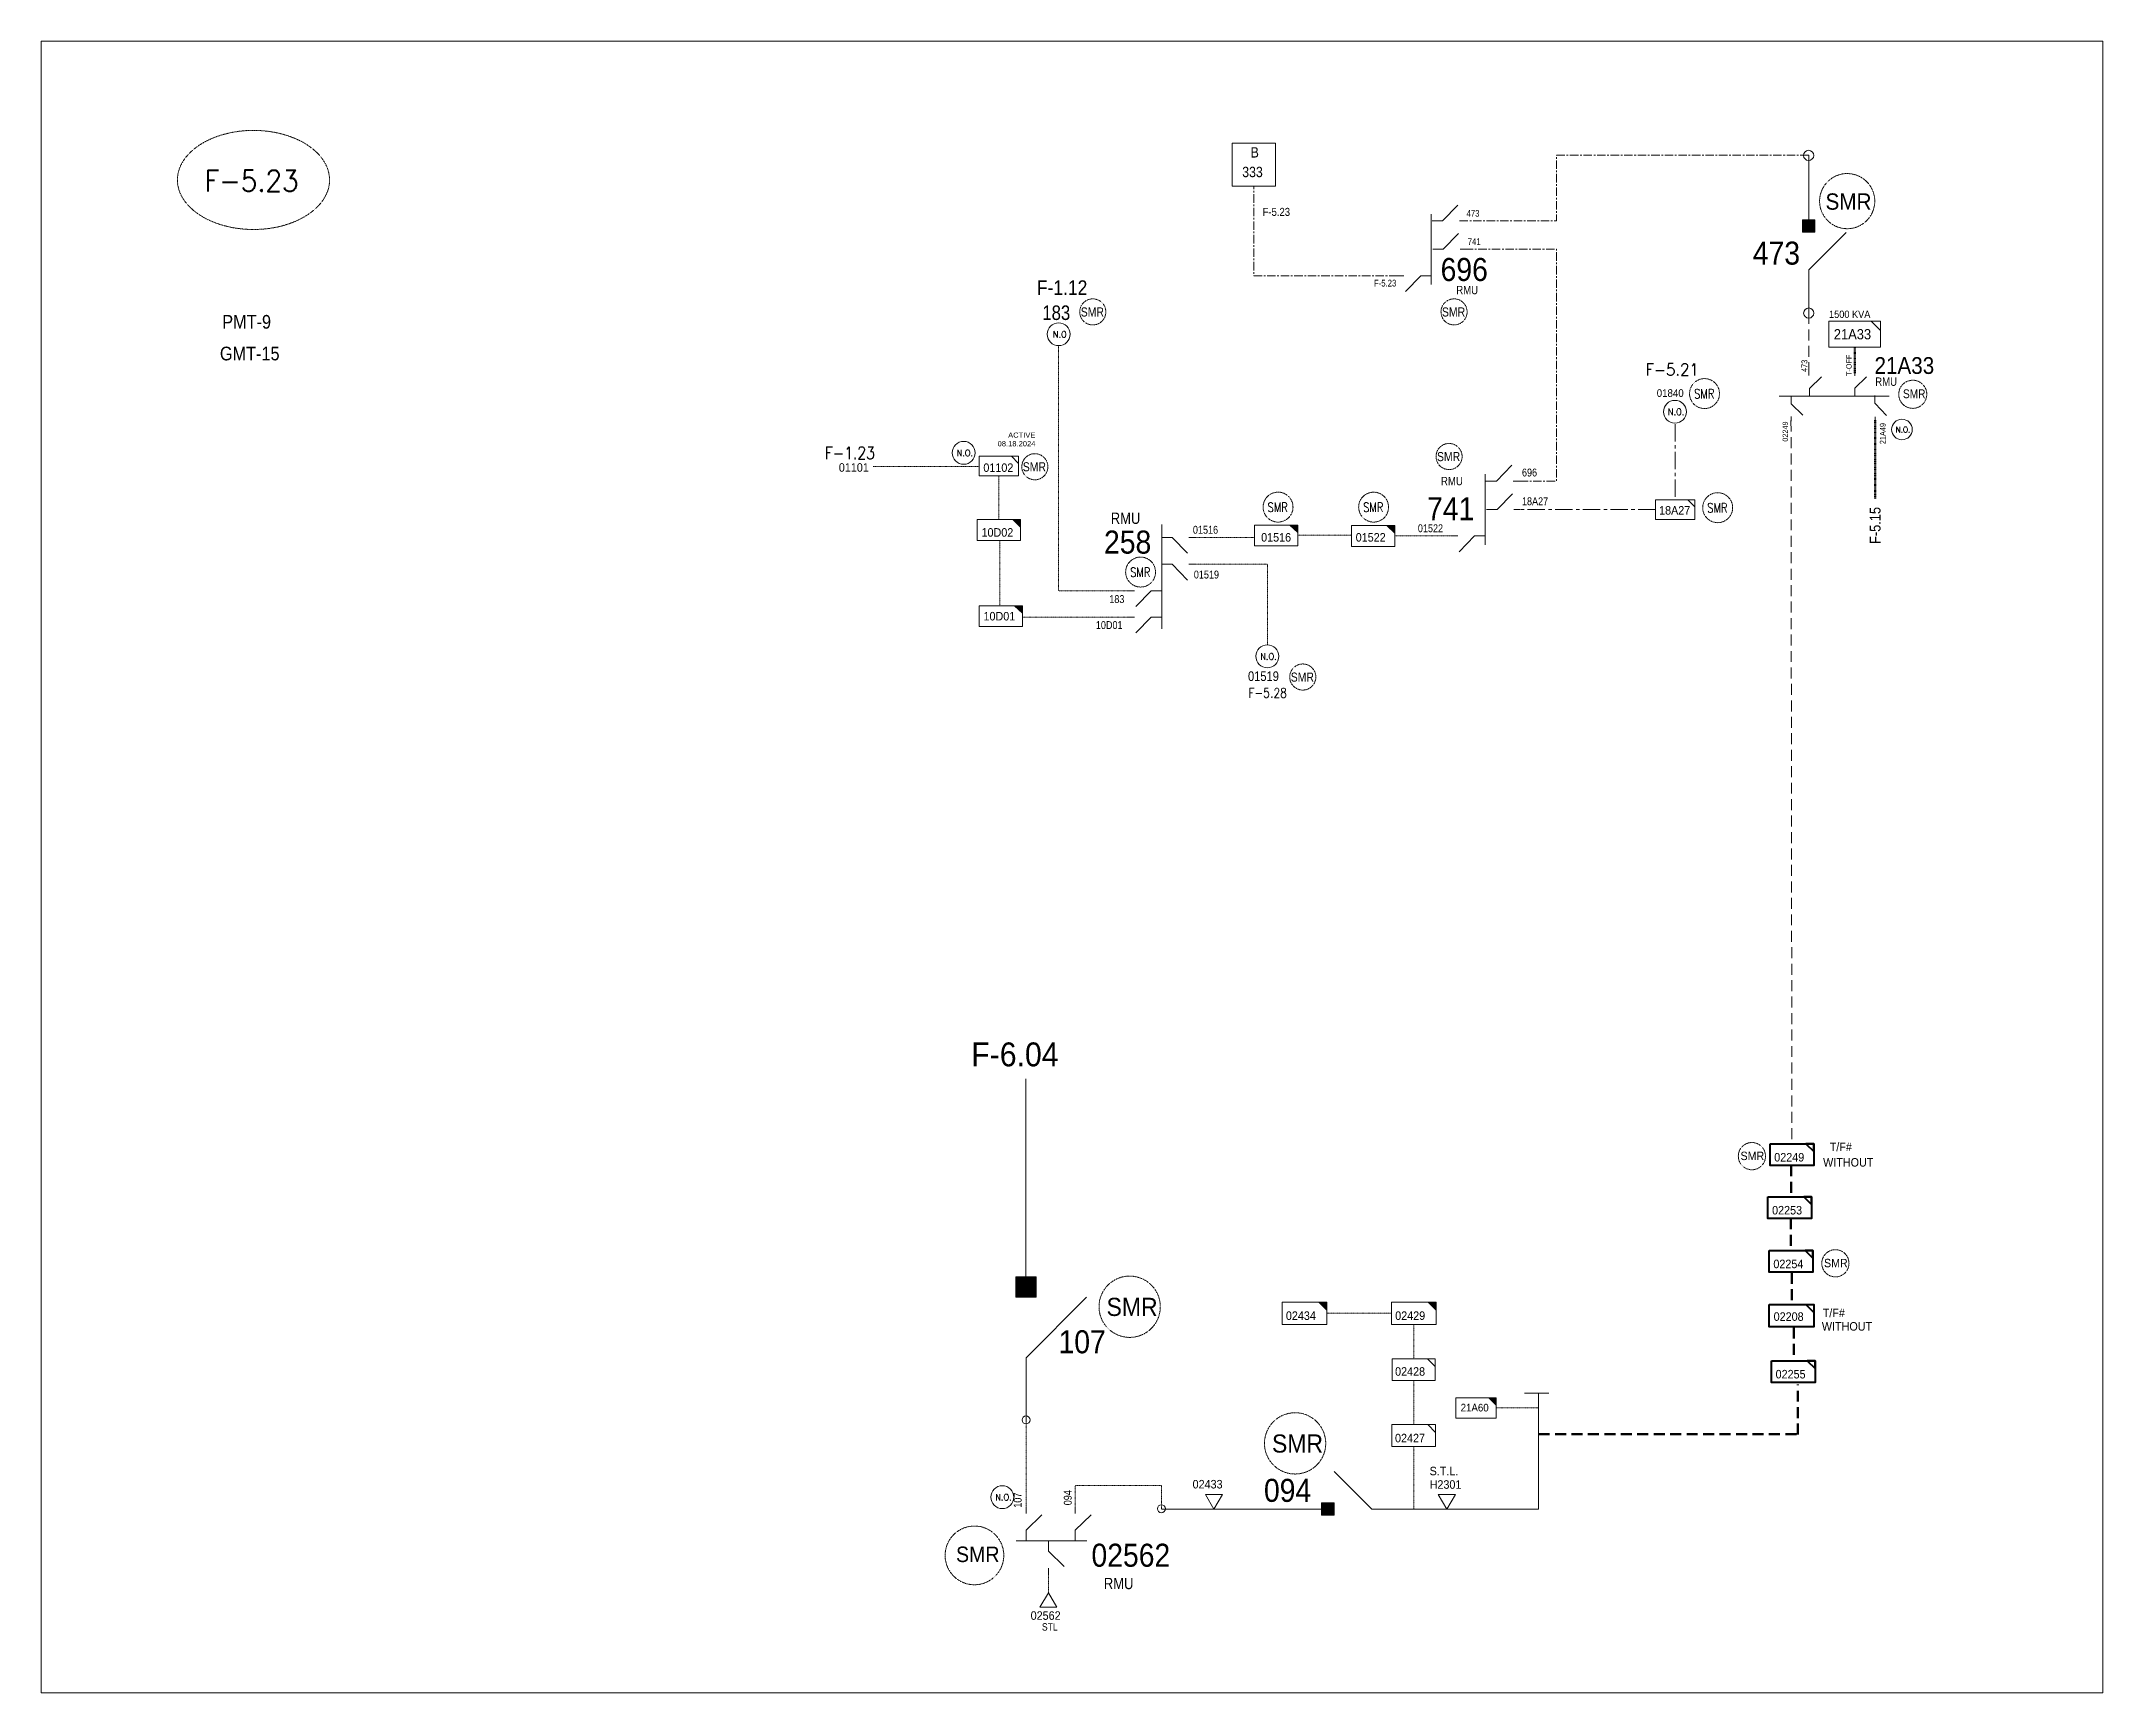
# Model space of a CAD drawing. Header units: metres. Extents: x 65984 to 144644, y -19036 to 23726.
# Drawn here: x 103067 to 103962, y -1090 to -373 of the extents above; entities that cross this region are included whole.
import ezdxf
from ezdxf.enums import TextEntityAlignment as Align

# ---------------------------------------------------------------- set-up
doc = ezdxf.new("R2010")
doc.units = ezdxf.units.M
doc.header["$MEASUREMENT"] = 0
for name, pattern in [('( Center )', [2, 1.25, -0.25, 0.25, -0.25]), ('DGN Style 3', [0.013877, 0, -0.013877]), ('HIDDEN2', [2381.25, 1587.5, -793.75])]:
    doc.linetypes.add(name, pattern=pattern)
doc.layers.get('0').update_dxf_attribs({"color": 95, "lineweight": 40})
for name, color, linetype, lineweight in [('ABS', 7, 'Continuous', 40), ('ABS NUMBER', 112, 'Continuous', 30), ('d_eos', 111, 'Continuous', 40), ('d_eos no', 121, 'Continuous', 40), ('d_oh branch', 94, 'Continuous', 40), ('d_switch', 95, 'Continuous', 40), ('d_tf', 1, 'Continuous', 40), ('d_tf no', 6, 'Continuous', 40), ('d_ug cable', 95, 'Continuous', 40), ('d_ug main line', 95, 'Continuous', 40), ('FDR  1  05', 172, 'Continuous', 40), ('FDR  1  16', 234, 'Continuous', 40), ('FDR  5  23', 98, 'Continuous', 53), ('fedr no', 95, 'Continuous', 40), ('GRID STATION 01', 7, 'Continuous', 40), ('Level 37', 7, 'Continuous', 0), ('O H MAIN FEEDER', 4, 'Continuous', 100), ('SW N O', 114, 'Continuous', 30)]:
    doc.layers.add(name, color=color, linetype=linetype, lineweight=lineweight)
doc.styles.add('NASKHF', font='naskhf.shx', dxfattribs={"height": 8})
doc.styles.get("Standard").update_dxf_attribs({"font": 'txt.shx'})
doc.styles.add('Style-Arial', font='arial.ttf')
doc.styles.add('Style-ENGINEERING', font='ENGINEERING.shx')
doc.styles.add('Style-msdefault', font='msdefault.shx')
doc.styles.add('Style-simplex', font='simplex.shx')
doc.styles.add('Style-STANDARD', font='STANDARD.shx')

msp = doc.modelspace()

# ---------------------------------------------------------------- texts
at = {"color": 4, "insert": (103498.82, -548.64), "char_height": 2.2422, "attachment_point": 9}
msp.add_mtext('\\FENGINEERING;\\H1x;\\W1.09375;ACTIVE\\P08.18.2024', dxfattribs=at)
at = {"layer": 'ABS NUMBER', "color": 2, "lineweight": 13, "style": 'Style-Arial', "width": 0.88}
msp.add_text('473', height=10, dxfattribs=at).set_placement((103830.75, -469.75), align=Align.RIGHT)
msp.add_text('107', height=10, dxfattribs=at).set_placement((103508.86, -932.3), align=Align.TOP_LEFT)
msp.add_text('094', height=10, dxfattribs=at).set_placement((103598.04, -1006.79))
at = {"layer": 'd_eos no', "color": 2, "linetype": 'Continuous', "lineweight": 13, "style": 'Style-Arial', "width": 0.88}
msp.add_text('696', height=10, dxfattribs=at).set_placement((103695.23, -466.85), align=Align.TOP_RIGHT)
at = {"layer": 'd_eos no', "color": 2, "linetype": 'Continuous', "lineweight": 13, "ltscale": 0.81, "style": 'Style-Arial', "width": 0.88}
msp.add_text('21A33', height=7.29, dxfattribs=at).set_placement((103863.08, -509.9), align=Align.TOP_LEFT)
at = {"layer": 'd_eos no', "color": 2, "linetype": 'Continuous', "lineweight": 13, "style": 'Style-Arial', "width": 0.88}
for s, p in [('741', (103668.85, -570.72)), ('258', (103528.6, -585.19))]:
    msp.add_text(s, height=10, dxfattribs=at).set_placement(p, align=Align.TOP_LEFT)
at = {"layer": 'd_eos no', "color": 7, "linetype": 'Continuous', "lineweight": 13, "style": 'Style-Arial', "width": 0.88}
msp.add_text('02562', height=10, dxfattribs=at).set_placement((103523.16, -1024.94), align=Align.TOP_LEFT)
at = {"layer": 'd_switch', "color": 95, "linetype": 'Continuous', "lineweight": 13, "style": 'Style-msdefault', "width": 0.857143}
msp.add_text('473', height=2.92, rotation=0.00037, dxfattribs=at).set_placement((103686, -446.04), align=Align.TOP_LEFT)
msp.add_text('741', height=2.92, dxfattribs=at).set_placement((103686.5, -461.22))
msp.add_text('F-5.23', height=2.92, dxfattribs=at).set_placement((103655.48, -479.24), align=Align.RIGHT)
at = {"layer": 'd_switch', "color": 2, "linetype": 'Continuous', "lineweight": 13, "ltscale": 1.540734, "style": 'Style-ENGINEERING', "width": 0.857143}
msp.add_text('183', height=6.322, dxfattribs=at).set_placement((103501.83, -487.45), align=Align.TOP_LEFT)
at = {"layer": 'd_switch', "color": 1, "linetype": 'Continuous', "lineweight": 30, "ltscale": 0.882224, "style": 'Style-ENGINEERING', "width": 0.857143}
msp.add_text('SMR', height=3.828, rotation=0.00263, dxfattribs=at).set_placement((103875.44, -523.89), align=Align.TOP_LEFT)
at = {"layer": 'd_switch', "color": 95, "linetype": 'Continuous', "lineweight": 13, "style": 'Style-ENGINEERING', "width": 0.857143}
for s, p in [('696', (103710.04, -558.27)), ('18A27', (103710.04, -570.75)), ('01522', (103664.85, -582.47))]:
    msp.add_text(s, height=3.43, dxfattribs=at).set_placement(p, align=Align.TOP_LEFT)
at = {"layer": 'd_switch', "color": 7, "linetype": 'Continuous', "lineweight": 13, "style": 'Style-ENGINEERING', "width": 0.857143}
for s, p in [('01516', (103567.19, -583.12)), ('01519', (103567.59, -602.56)), ('183', (103530.89, -613.21)), ('10D01', (103525.06, -624.48))]:
    msp.add_text(s, height=3.43, dxfattribs=at).set_placement(p, align=Align.TOP_LEFT)
at = {"layer": 'd_switch', "color": 2, "linetype": 'Continuous', "lineweight": 13, "ltscale": 1.150445, "style": 'Style-ENGINEERING', "width": 0.857143}
msp.add_text('01519', height=4.204, dxfattribs=at).set_placement((103591.11, -646.29), align=Align.TOP_LEFT)
at = {"layer": 'd_switch', "color": 36, "linetype": 'Continuous', "lineweight": 13, "style": 'Style-ENGINEERING', "width": 0.857143}
msp.add_text('094', height=3.43, rotation=90.00031, dxfattribs=at).set_placement((103514.57, -1001.71), align=Align.RIGHT)
msp.add_text('107', height=3.43, rotation=89.99969, dxfattribs=at).set_placement((103492.84, -1009.33))
at = {"layer": 'd_tf no', "color": 1, "linetype": 'Continuous', "lineweight": 40, "style": 'Style-msdefault', "width": 0.945946}
for height, p in [(7.095, (103841.82, -438.82)), (3.655, (103804.93, -854.78)), (3.655, (103841.16, -901.3)), (7.883, (103529.7, -918.21)), (7.883, (103601.52, -977.52)), (6.722, (103464.35, -1026.2))]:
    msp.add_text('SMR', height=height, dxfattribs=at).set_placement(p, align=Align.TOP_LEFT)
at = {"layer": 'd_tf no', "color": 2, "linetype": 'Continuous', "lineweight": 13, "style": 'Style-msdefault', "width": 0.945946}
for s, height, p in [('1500 KVA', 3.152, (103843.34, -489.72)), ('01840', 3.33, (103768.54, -523.83)), ('01102', 3.7, (103476.22, -556.02)), ('18A27', 3.7, (103769.56, -574.56)), ('01516', 3.7, (103596.8, -586.27)), ('01522', 3.7, (103637.86, -586.27))]:
    msp.add_text(s, height=height, dxfattribs=at).set_placement(p, align=Align.TOP_LEFT)
at = {"layer": 'd_tf no', "color": 121, "linetype": 'Continuous', "lineweight": 13, "style": 'Style-msdefault', "width": 0.945946}
msp.add_text('21A33', height=4.432, dxfattribs=at).set_placement((103845.41, -497.74), align=Align.TOP_LEFT)
at = {"layer": 'd_tf no', "color": 7, "linetype": 'Continuous', "lineweight": 13, "style": 'Style-msdefault', "width": 0.945946}
msp.add_text('01101', height=3.7, dxfattribs=at).set_placement((103413.48, -555.94), align=Align.TOP_LEFT)
at = {"layer": 'd_tf no', "color": 95, "linetype": 'Continuous', "lineweight": 13, "style": 'Style-msdefault', "width": 0.945946}
for s, height, p in [('10D02', 3.7, (103475.42, -584.13)), ('10D01', 3.7, (103476.28, -620.5)), ('02434', 3.7, (103607.55, -924.11)), ('02429', 3.7, (103655.01, -924.11)), ('02428', 3.7, (103654.96, -948.34)), ('21A60', 3.33, (103683.41, -964.22)), ('02427', 3.7, (103654.93, -977.25)), ('S.T.L.', 3.7, (103669.95, -991.55)), ('02433', 3.7, (103567.05, -997.27)), ('H2301', 3.7, (103669.95, -997.4))]:
    msp.add_text(s, height=height, dxfattribs=at).set_placement(p, align=Align.TOP_LEFT)
at = {"layer": 'd_tf no', "color": 2, "linetype": 'Continuous', "lineweight": 40, "style": 'Style-msdefault', "width": 0.945946}
for s, p in [('02249', (103819.55, -855.35)), ('02254', (103819.18, -901.66))]:
    msp.add_text(s, height=3.7, dxfattribs=at).set_placement(p, align=Align.TOP_LEFT)
at = {"layer": 'd_tf no', "color": 95, "linetype": 'Continuous', "lineweight": 40, "style": 'Style-msdefault', "width": 0.945946}
for s, p in [('02253', (103818.62, -878.34)), ('02208', (103819.3, -924.51)), ('02255', (103820.14, -949.51))]:
    msp.add_text(s, height=3.7, dxfattribs=at).set_placement(p, align=Align.TOP_LEFT)
at = {"layer": 'd_tf no', "color": 95, "linetype": 'Continuous', "lineweight": 13, "style": 'Style-msdefault', "width": 0.945946}
msp.add_text('02562', height=3.7, dxfattribs=at).set_placement((103496.75, -1057.99))
at = {"layer": 'd_tf no', "color": 95, "linetype": 'Continuous', "lineweight": 13, "char_height": 3.7, "attachment_point": 1, "style": 'NASKHF'}
for s, insert in [('\\Fmsdefault;\\H1x;\\W0.945946;WITHOUT\\P ', (103840.76, -857.56)), ('\\Fmsdefault;\\H1x;\\W0.945946;T/F#', (103843.64, -850.83)), ('\\Fmsdefault;\\H1x;\\W0.945946;WITHOUT\\P ', (103840.22, -928.76)), ('\\Fmsdefault;\\H1x;\\W0.945946;T/F#', (103840.6, -922.91))]:
    msp.add_mtext(s, dxfattribs=dict(at, insert=insert))
at = {"layer": 'd_ug cable', "color": 2, "linetype": 'DGN Style 3', "lineweight": 13, "style": 'Style-msdefault', "width": 0.945946}
msp.add_text('F-6.04', height=10.372, dxfattribs=at).set_placement((103470.96, -807.37), align=Align.TOP_LEFT)
at = {"layer": 'fedr no', "color": 6, "linetype": 'Continuous', "lineweight": 13, "style": 'Style-simplex', "width": 0.909091}
msp.add_text('F-5.23', height=9.19, dxfattribs=at).set_placement((103158.51, -433.35), align=Align.MIDDLE_CENTER)
at = {"layer": 'fedr no', "color": 55, "linetype": 'Continuous', "lineweight": 13, "width": 0.909091}
for s, height, style, p in [('F-5.21', 5.203, 'Style-simplex', (103775.23, -515.26)), ('F-1.23', 5.363, 'Style-STANDARD', (103418.28, -551.45)), ('F-5.28', 4.136, 'Style-STANDARD', (103599.62, -655.65))]:
    msp.add_text(s, height=height, dxfattribs=dict(at, style=style)).set_placement(p, align=Align.MIDDLE_CENTER)
at = {"layer": 'GRID STATION 01', "color": 95, "linetype": 'Continuous', "lineweight": 13, "style": 'Style-msdefault', "width": 0.888889}
for s, height, p in [('B', 4.5, (103592.25, -418.76)), ('333', 4.5, (103588.6, -427.28)), ('F-5.23', 3.476, (103597.43, -445.11))]:
    msp.add_text(s, height=height, dxfattribs=at).set_placement(p, align=Align.TOP_LEFT)
at = {"layer": 'GRID STATION 01', "color": 55, "linetype": 'Continuous', "lineweight": 13, "style": 'Style-msdefault', "width": 0.9}
msp.add_text('F-1.12', height=6.307, dxfattribs=at).set_placement((103499.43, -482.88))
at = {"layer": 'GRID STATION 01', "linetype": 'Continuous', "lineweight": 13, "style": 'Style-msdefault', "width": 0.888889}
for s, p in [('PMT-9', (103145.81, -491.6)), ('GMT-15', (103144.8, -505.36))]:
    msp.add_text(s, height=5.94, dxfattribs=at).set_placement(p, align=Align.TOP_LEFT)
at = {"layer": 'GRID STATION 01', "color": 120, "linetype": 'Continuous', "lineweight": 13, "style": 'Style-msdefault', "width": 0.888889}
msp.add_text('F-5.15', height=4.665, rotation=90, dxfattribs=at).set_placement((103861.03, -590.97), align=Align.TOP_LEFT)
at = {"layer": 'Level 37', "color": 2, "linetype": 'Continuous', "lineweight": 13, "ltscale": 0.81, "style": 'Style-msdefault', "width": 0.854701}
for p in [(103686.25, -480.77), (103868.13, -520.54), (103679.63, -563.68)]:
    msp.add_text('RMU', height=3.64, dxfattribs=at).set_placement(p, align=Align.MIDDLE_CENTER)
at = {"layer": 'Level 37', "color": 1, "linetype": 'Continuous', "lineweight": 13, "ltscale": 0.9, "style": 'Style-msdefault', "width": 0.86}
for p in [(103528.57, -492.26), (103685.38, -492.26), (103683.23, -555.04), (103503.4, -559.47), (103619.73, -650.75)]:
    msp.add_text('SMR', height=3.942, rotation=359.99963, dxfattribs=at).set_placement(p, align=Align.RIGHT)
at = {"layer": 'Level 37', "color": 7, "linetype": 'Continuous', "lineweight": 13, "ltscale": 0.81, "style": 'Style-msdefault', "width": 0.857143}
for s, p in [('473', (103831.38, -516.35)), ('21A49', (103865.4, -547.68))]:
    msp.add_text(s, height=2.551, rotation=90, dxfattribs=at).set_placement(p, align=Align.TOP_LEFT)
at = {"layer": 'Level 37', "color": 7, "linetype": 'Continuous', "lineweight": 13, "ltscale": 0.729, "style": 'Style-msdefault', "width": 0.857143}
for s, p in [('T-OFF', (103850.82, -518.09)), ('02249', (103823.19, -546.57))]:
    msp.add_text(s, height=2.296, rotation=90, dxfattribs=at).set_placement(p, align=Align.TOP_LEFT)
at = {"layer": 'Level 37', "color": 2, "linetype": 'Continuous', "lineweight": 13, "ltscale": 0.9, "style": 'Style-STANDARD', "width": 0.854701}
for p in [(103789.15, -525.78), (103604, -575.07), (103645.49, -575.07), (103794.86, -575.32), (103544.33, -603.26)]:
    msp.add_text('SMR', height=4.044, dxfattribs=at).set_placement(p, align=Align.MIDDLE_CENTER)
at = {"layer": 'Level 37', "color": 2, "linetype": 'Continuous', "lineweight": 13, "style": 'Style-msdefault', "width": 0.86}
msp.add_text('RMU', height=4.9, rotation=0.00037, dxfattribs=at).set_placement((103544.37, -577.38), align=Align.TOP_RIGHT)
at = {"layer": 'Level 37', "color": 7, "linetype": 'Continuous', "lineweight": 13, "style": 'Style-msdefault', "width": 0.86}
msp.add_text('RMU', height=4.9, rotation=359.99963, dxfattribs=at).set_placement((103528.53, -1039.77), align=Align.TOP_LEFT)
at = {"layer": 'Level 37', "color": 7, "linetype": 'Continuous', "lineweight": 13, "ltscale": 0.6561, "style": 'Style-msdefault', "width": 0.86}
msp.add_text('STL', height=3.215, rotation=359.99963, dxfattribs=at).set_placement((103501.67, -1059.45), align=Align.TOP_LEFT)

# ---------------------------------------------------------------- blocks, each defined once
blk = doc.blocks.new('TF_8')
at = {"color": 0, "linetype": 'ByBlock', "lineweight": -2}
blk.add_line((6.3, 4.95), (9.9, 1.35), dxfattribs=at)
blk.add_3dface([(-10.1, 4.95), (9.9, 4.95), (9.9, -5.05), (-10.1, -5.05)], dxfattribs=at)
blk = doc.blocks.new('exist.us-1000kva')
at = {"color": 0, "linetype": 'ByBlock', "lineweight": -2, "flags": 128}
blk.add_lwpolyline([(40, 12.9), (32.8, 20), (40, 20)], close=True, dxfattribs=at)
at = {"color": 0, "linetype": 'ByBlock', "lineweight": -2, "extrusion": (0, 0, -1)}
blk.add_solid([(-40, 12.9), (-32.8, 20), (-40, 20)], dxfattribs=at)
at = {"color": 0, "linetype": 'ByBlock', "lineweight": -2, "xscale": 2, "yscale": 2}
blk.add_blockref('TF_8', (20.2, 10.1), dxfattribs=at)
blk = doc.blocks.new('*U1008')
at = {"layer": 'SW N O', "color": 3, "lineweight": 13, "ltscale": 0.426762}
blk.add_circle((0, 0), 16.8, dxfattribs=at)
at = {"layer": 'SW N O', "color": 3, "lineweight": 13, "style": 'Style-STANDARD'}
blk.add_text('N.O.', height=9.6, dxfattribs=at).set_placement((1.7, -0.2), align=Align.MIDDLE_CENTER)
blk = doc.blocks.new('*U1262')
at = {"layer": 'SW N O', "color": 3, "lineweight": 13, "ltscale": 0.426762}
blk.add_circle((0, 0), 16.8, dxfattribs=at)
at = {"layer": 'SW N O', "color": 3, "lineweight": 13, "style": 'Style-STANDARD'}
blk.add_text('N.O', height=9.6, dxfattribs=at).set_placement((1.7, -0.2), align=Align.MIDDLE_CENTER)
blk = doc.blocks.new('*U893')
at = {"layer": 'SW N O', "color": 3, "lineweight": 13}
blk.add_circle((0, 0), 16.8, dxfattribs=at)
at = {"layer": 'SW N O', "color": 3, "lineweight": 13, "style": 'Style-STANDARD'}
blk.add_text('N.O.', height=9.6, dxfattribs=at).set_placement((1.7, -0.2), align=Align.MIDDLE_CENTER)
blk = doc.blocks.new('*U1149')
at = {"layer": 'SW N O', "color": 3, "lineweight": 13, "ltscale": 0.426762}
blk.add_circle((0, 0), 16.8, dxfattribs=at)
at = {"layer": 'SW N O', "color": 3, "lineweight": 13, "style": 'Style-STANDARD'}
blk.add_text('N.O.', height=9.6, dxfattribs=at).set_placement((1.7, -0.2), align=Align.MIDDLE_CENTER)
blk = doc.blocks.new('ABS2_1_1')
at = {"color": 0, "linetype": 'ByBlock', "lineweight": -2, "ltscale": 500}
for q in [(-29900, 43500), (0, 0)]:
    blk.add_line((0, 13600), q, dxfattribs=at)
at = {"color": 0, "linetype": 'ByBlock', "lineweight": -2, "ltscale": 500, "flags": 128}
for points in [[(5000, 43600), (-5000, 43600), (-5000, 53600), (5000, 53600)], [(3791, 49653), (3791, 49653), (3791, 49653)]]:
    blk.add_lwpolyline(points, close=True, dxfattribs=at)
at = {"color": 0, "linetype": 'ByBlock', "lineweight": -2, "ltscale": 500}
for points in [[(5000, 43600), (-5000, 43600), (5000, 53600), (-5000, 53600)], [(3791, 49653), (3791, 49653), (3791, 49653)]]:
    blk.add_solid(points, dxfattribs=at)
blk = doc.blocks.new('TRA1_1186')
at = {"layer": 'd_tf', "color": 95, "linetype": 'Continuous', "lineweight": 13, "ltscale": 0.00017991, "flags": 128}
blk.add_lwpolyline([(10, -17), (0, 0), (-10, -17)], close=True, dxfattribs=at)
blk = doc.blocks.new('TRA1_1185')
at = {"layer": 'd_tf', "color": 95, "linetype": 'Continuous', "lineweight": 13, "ltscale": 0.00017991, "xscale": 1.000046566207833, "yscale": 1.000046566207833, "zscale": 1.000046566207833, "rotation": 180}
blk.add_blockref('TRA1_1186', (0, 0), dxfattribs=at)
blk = doc.blocks.new('*U3369')
at = {"layer": 'FDR  1  05', "color": 95, "linetype": 'Continuous', "lineweight": 40, "flags": 128}
blk.add_lwpolyline([(5.48, 4.27), (8.55, 1.2), (8.55, 4.27)], close=True, dxfattribs=at)
at = {"layer": 'FDR  1  05', "color": 95, "linetype": 'Continuous', "lineweight": 40, "xscale": 0.8535245333131425, "yscale": 0.8535245333131425, "zscale": 0.383590504411921, "rotation": 359.9999999999999}
blk.add_blockref('TF_8', (0.1, 0.05), dxfattribs=at)
blk = doc.blocks.new('*U3370')
at = {"layer": 'FDR  1  05', "color": 2, "linetype": 'Continuous', "lineweight": 40, "flags": 128}
blk.add_lwpolyline([(5.48, 4.27), (8.55, 1.2), (8.55, 4.27)], close=True, dxfattribs=at)
at = {"layer": 'FDR  1  05', "color": 2, "linetype": 'Continuous', "lineweight": 40, "xscale": 0.8535245333131425, "yscale": 0.8535245333131425, "zscale": 0.383590504411921, "rotation": 359.9999999999999}
blk.add_blockref('TF_8', (0.1, 0.05), dxfattribs=at)
blk = doc.blocks.new('*U2342')
at = {"layer": 'FDR  1  05', "color": 2, "linetype": 'Continuous', "lineweight": 40, "flags": 128}
blk.add_lwpolyline([(5.48, 4.27), (8.55, 1.2), (8.55, 4.27)], close=True, dxfattribs=at)
at = {"layer": 'FDR  1  05', "color": 2, "linetype": 'Continuous', "lineweight": 40, "xscale": 0.8535245333131425, "yscale": 0.8535245333131425, "zscale": 0.383590504411921, "rotation": 359.9999999999999}
blk.add_blockref('TF_8', (0.1, 0.05), dxfattribs=at)

# ---------------------------------------------------------------- linework, layer by layer
at = {"layer": 'd_eos', "color": 2, "linetype": 'Continuous', "lineweight": 13, "ltscale": 0.625574}
for p, q in [((103675.55, -450.77), (103682.21, -443.91)), ((103670.63, -447.77), (103670.63, -478.37)), ((103670.99, -450.77), (103675.55, -450.77)), ((103675.85, -463.1), (103682.52, -456.24)), ((103682.85, -450.77), (103685.61, -450.77)), ((103671.3, -463.1), (103675.85, -463.1)), ((103683.15, -463.1), (103685.92, -463.1)), ((103658.78, -474.57), (103656.01, -474.57)), ((103666.08, -474.57), (103659.42, -481.44)), ((103670.63, -474.57), (103666.08, -474.57)), ((103694.01, -560.73), (103694.01, -591.33)), ((103694.37, -563.73), (103698.93, -563.73)), ((103698.93, -563.73), (103705.59, -556.86)), ((103706.22, -563.73), (103708.99, -563.73)), ((103699.23, -576.06), (103705.89, -569.2)), ((103694.67, -576.06), (103699.23, -576.06)), ((103706.52, -576.06), (103709.29, -576.06)), ((103553.64, -627.83), (103553.64, -582.48)), ((103553.64, -588.16), (103558.2, -588.16)), ((103558.2, -588.16), (103564.86, -595.02)), ((103565.49, -588.15), (103568.26, -588.15)), ((103682.16, -587.53), (103679.39, -587.53)), ((103689.45, -587.53), (103682.79, -594.39)), ((103694.01, -587.53), (103689.45, -587.53)), ((103553.64, -599.78), (103558.2, -599.78)), ((103558.2, -599.78), (103564.86, -606.64)), ((103565.49, -599.78), (103568.26, -599.78)), ((103541.79, -611.28), (103539.02, -611.28)), ((103549.09, -611.28), (103542.43, -618.14)), ((103553.64, -611.28), (103549.09, -611.28)), ((103541.79, -622.78), (103539.02, -622.78)), ((103549.08, -622.78), (103542.42, -629.64)), ((103553.64, -622.78), (103549.08, -622.78)), ((103494.75, -1011.83), (103494.75, -1009.06)), ((103516.13, -1011.83), (103516.13, -1009.06)), ((103494.75, -1019.13), (103501.62, -1012.47)), ((103494.75, -1023.68), (103494.75, -1019.13)), ((103516.13, -1019.13), (103522.99, -1012.46)), ((103516.13, -1023.68), (103516.13, -1019.13)), ((103521.18, -1023.68), (103490.52, -1023.68)), ((103504.44, -1023.68), (103504.44, -1028.24)), ((103504.44, -1028.24), (103511.3, -1034.9))]:
    msp.add_line(p, q, dxfattribs=at)
at = {"layer": 'd_eos', "color": 2, "linetype": 'Continuous', "lineweight": 13, "ltscale": 0.465351}
for p, q in [((103834.6, -517.94), (103834.6, -515.88)), ((103834.92, -523.47), (103840.02, -518.52)), ((103854.5, -517.99), (103854.5, -515.93)), ((103854.5, -523.42), (103859.6, -518.46)), ((103821.75, -526.81), (103869.41, -526.8)), ((103826.84, -526.81), (103826.84, -530.2)), ((103834.93, -526.83), (103834.93, -523.44)), ((103854.5, -526.81), (103854.5, -523.42)), ((103863.24, -530), (103863.24, -526.61)), ((103826.84, -530.2), (103831.94, -535.15)), ((103826.84, -535.63), (103826.84, -537.69)), ((103868.33, -535.16), (103863.37, -530.05)), ((103863.39, -537.88), (103863.39, -535.82))]:
    msp.add_line(p, q, dxfattribs=at)
at = {"layer": 'd_eos', "color": 7, "linetype": 'Continuous', "lineweight": 13, "ltscale": 0.625574}
msp.add_line((103504.44, -1035.53), (103504.44, -1038.3), dxfattribs=at)
at = {"layer": 'd_oh branch', "color": 57, "linetype": 'Continuous', "lineweight": 13, "true_color": 0x7d8a21}
msp.add_line((103494.61, -823.1), (103494.61, -909.39), dxfattribs=at)
at = {"layer": 'd_ug cable', "color": 95, "linetype": 'HIDDEN2', "lineweight": 13, "ltscale": 0.003}
msp.add_line((103834.6, -516.91), (103834.52, -490.8), dxfattribs=at)
at = {"layer": 'd_ug cable', "color": 121, "linetype": 'DGN Style 3', "lineweight": 100}
for p, q in [((103854.5, -517.05), (103854.5, -505.58)), ((103863.36, -571.35), (103863.36, -537.01))]:
    msp.add_line(p, q, dxfattribs=at)
at = {"layer": 'd_ug cable', "color": 95, "linetype": 'DGN Style 3', "lineweight": 13}
for p, q in [((103482.97, -580.43), (103482.97, -561.46)), ((103625.28, -924.93), (103653.34, -924.93)), ((103663.04, -944.68), (103663.04, -929.78)), ((103663.04, -973.21), (103663.04, -954.05)), ((103698.82, -966.03), (103717.25, -966.02)), ((103504.44, -1038.28), (103504.44, -1046.24))]:
    msp.add_line(p, q, dxfattribs=at)
at = {"layer": 'd_ug cable', "color": 95, "linetype": 'HIDDEN2', "lineweight": 158, "ltscale": 0.003}
for p, q in [((103826.88, -860.68), (103826.88, -874.35)), ((103826.74, -883.7), (103826.74, -897.37)), ((103827.17, -907.36), (103827.17, -921.03)), ((103828.08, -931.08), (103828.08, -944.75)), ((103829.76, -977.58), (103829.76, -955.86)), ((103717.25, -977.34), (103830.15, -977.34))]:
    msp.add_line(p, q, dxfattribs=at)
at = {"layer": 'd_ug cable', "color": 95, "linetype": 'DGN Style 3', "lineweight": 13, "flags": 128}
for points in [[(103539.02, -611.28), (103508.91, -611.28), (103508.91, -504.95)], [(103483.31, -617.81), (103483.31, -589.45)], [(103568.49, -588.16), (103593.88, -588.16)], [(103612.72, -587.16), (103636.03, -587.16)], [(103654.83, -587.53), (103679.39, -587.53)], [(103568.14, -599.81), (103599.5, -599.81)], [(103599.5, -634.71), (103599.5, -599.81)], [(103539.02, -622.78), (103493.14, -622.78)], [(103663.04, -982.72), (103663.04, -1009.9)]]:
    msp.add_lwpolyline(points, dxfattribs=at)
at = {"layer": 'd_ug cable', "color": 95, "linetype": 'HIDDEN2', "lineweight": 13, "ltscale": 0.003}
msp.add_lwpolyline([(103826.83, -537.45), (103827.23, -851.35)], dxfattribs=at)
at = {"layer": 'd_ug cable', "color": 234, "linetype": 'DGN Style 3', "lineweight": 13, "flags": 128}
msp.add_lwpolyline([(103428.45, -557.32), (103474.48, -557.32)], dxfattribs=at)
at = {"layer": 'd_ug cable', "color": 2, "linetype": 'DGN Style 3', "lineweight": 13}
for centre, radius in [((103851.22, -442.18), 11.97), ((103523.73, -490.26), 5.67), ((103680.55, -490.26), 5.67), ((103879.68, -526.03), 6.1), ((103498.57, -557.47), 5.67), ((103678.39, -553.04), 5.67), ((103614.89, -648.75), 5.67), ((103809.87, -856.72), 5.91), ((103846.1, -903.23), 5.91), ((103539.74, -922.09), 13.3), ((103611.55, -981.4), 13.3), ((103472.35, -1030.03), 12.74)]:
    msp.add_circle(centre, radius, dxfattribs=at)
at = {"layer": 'd_ug cable', "color": 1, "linetype": 'DGN Style 3', "lineweight": 13}
for centre in [(103789.29, -525.72), (103604.15, -575), (103645.64, -575), (103795, -575.25), (103544.48, -603.19)]:
    msp.add_circle(centre, 6.5, dxfattribs=at)
at = {"layer": 'd_ug main line', "color": 95, "linetype": '( Center )', "lineweight": 13, "ltscale": 2.94, "flags": 128}
for points in [[(103834.52, -422.29), (103725.02, -422.29), (103725.02, -450.77), (103685.61, -450.77)], [(103656.01, -474.57), (103593.63, -474.57), (103593.63, -435.71)], [(103708.99, -563.73), (103725.06, -563.73), (103725.06, -463.1), (103685.92, -463.1)]]:
    msp.add_lwpolyline(points, dxfattribs=at)
at = {"layer": 'FDR  1  16', "color": 95, "linetype": '( Center )', "lineweight": 13, "ltscale": 6}
msp.add_line((103776.54, -539.06), (103776.54, -571.79), dxfattribs=at)
at = {"layer": 'FDR  1  16', "color": 95, "linetype": '( Center )', "lineweight": 13, "ltscale": 6, "flags": 128}
msp.add_lwpolyline([(103768.01, -576.06), (103709.29, -576.06)], dxfattribs=at)
at = {"layer": 'FDR  1  16', "color": 95, "linetype": 'Continuous', "lineweight": 13}
for centre in [(103494.78, -971.21), (103553.52, -1009.77)]:
    msp.add_circle(centre, 1.72, dxfattribs=at)
at = {"layer": 'FDR  5  23', "color": 95, "linetype": 'DGN Style 3', "lineweight": 13, "flags": 128}
for points in [[(103494.75, -971.34), (103494.75, -1009.06)], [(103516.13, -1009.06), (103516.13, -999.66), (103553.49, -999.66), (103553.49, -1009.9)]]:
    msp.add_lwpolyline(points, dxfattribs=at)
at = {"layer": 'fedr no', "color": 82, "linetype": 'DGN Style 3', "lineweight": 13, "true_color": 0x1dc70e}
msp.add_ellipse((103159.37, -432.99), major_axis=(33.02, 0), ratio=0.651175, dxfattribs=at)
at = {"layer": 'GRID STATION 01', "color": 95, "lineweight": 13, "ltscale": 0.379284, "flags": 128}
msp.add_lwpolyline([(103602.99, -435.71), (103602.99, -416.98), (103584.26, -416.98), (103584.26, -435.71)], close=True, dxfattribs=at)
at = {"layer": 'O H MAIN FEEDER', "color": 95, "lineweight": 13, "ltscale": 0.488306}
for p, q in [((103834.52, -422.29), (103834.52, -452.68)), ((103834.52, -477.32), (103834.52, -490.8)), ((103711.11, -959.55), (103721.76, -959.55)), ((103717.25, -959.55), (103717.25, -1009.9)), ((103652.23, -1009.9), (103717.25, -1009.9))]:
    msp.add_line(p, q, dxfattribs=at)
at = {"layer": 'O H MAIN FEEDER', "color": 95, "lineweight": 13, "ltscale": 30}
msp.add_line((103494.75, -956.13), (103494.75, -971.34), dxfattribs=at)
at = {"layer": 'O H MAIN FEEDER', "color": 140, "linetype": 'Continuous', "lineweight": 13, "flags": 128}
msp.add_lwpolyline([(103067.23, -372.78), (103962.17, -372.78), (103962.17, -1089.65), (103067.23, -1089.65)], close=True, dxfattribs=at)
at = {"layer": 'O H MAIN FEEDER', "color": 95, "lineweight": 13, "ltscale": 0.488306, "flags": 128}
msp.add_lwpolyline([(103553.49, -1009.9), (103623.03, -1009.9)], dxfattribs=at)
at = {"layer": 'O H MAIN FEEDER', "color": 95, "lineweight": 13, "ltscale": 0.488306}
for centre in [(103834.49, -422.32), (103834.52, -490.76)]:
    msp.add_circle(centre, 2.21, dxfattribs=at)

# ---------------------------------------------------------------- block references
at = {"layer": 'ABS', "color": 2, "linetype": 'Continuous', "lineweight": 13, "ltscale": 0.812883, "xscale": 0.0005446322480400587, "yscale": -0.0005446322480400591, "zscale": 0.000360672857092237}
for p, rotation in [((103834.52, -479.45), 180.0000000000002), ((103652.23, -1009.9), 270.0000000000002)]:
    msp.add_blockref('ABS2_1_1', p, dxfattribs=dict(at, rotation=rotation))
at = {"layer": 'ABS', "color": 2, "linetype": 'Continuous', "lineweight": 13, "ltscale": 1.149614, "xscale": 0.00087749000014204, "yscale": -0.0008774900001420405, "zscale": 0.0003680335276451397, "rotation": 180.0000000000002}
msp.add_blockref('ABS2_1_1', (103494.75, -956.14), dxfattribs=at)
at = {"layer": 'd_tf', "color": 95, "linetype": 'Continuous', "lineweight": 13, "ltscale": 0.00017991, "xscale": 0.37, "yscale": 0.37, "zscale": 0.37}
for p, rotation in [((103576.29, -1009.89), 359.9999999999999), ((103677.43, -1009.9), 359.9999999999999), ((103504.44, -1046.25), 180)]:
    msp.add_blockref('TRA1_1185', p, dxfattribs=dict(at, rotation=rotation))
at = {"layer": 'FDR  1  05', "color": 121, "linetype": 'Continuous', "lineweight": 13, "xscale": 1.123533803371087, "yscale": 1.123533803371087, "zscale": 0.5112185192279068, "rotation": 359.9999999999999}
msp.add_blockref('TF_8', (103854.54, -499.9), dxfattribs=at)
at = {"layer": 'FDR  1  05', "color": 2, "linetype": 'Continuous', "lineweight": 13, "zscale": 0.4267622666565712, "rotation": 359.9999999999999}
for name, p, xscale, yscale in [('TF_8', (103483.06, -557.15), 0.8535245333131425, 0.8535245333131425), ('TF_8', (103776.63, -576.02), 0.8535245333131425, 0.8535245333131425), ('exist.us-1000kva', (103593.88, -591.82), 0.47, 0.45), ('exist.us-1000kva', (103636.03, -592.03), 0.47, 0.45)]:
    msp.add_blockref(name, p, dxfattribs=dict(at, xscale=xscale, yscale=yscale))
at = {"layer": 'FDR  1  05', "color": 95, "linetype": 'Continuous', "lineweight": 13, "rotation": 359.9999999999999}
for name, p, xscale, yscale, zscale in [('exist.us-1000kva', (103473.57, -589.43), 0.47, 0.45, 0.4267622666565712), ('exist.us-1000kva', (103474.34, -626.8), 0.47, 0.45, 0.4267622666565712), ('exist.us-1000kva', (103605.88, -929.78), 0.4851174426647391, 0.4851174426647391, 0.4267622666565712), ('exist.us-1000kva', (103653.34, -929.78), 0.4851174426647391, 0.4851174426647391, 0.4267622666565712), ('TF_8', (103663.13, -949.32), 0.9370353458039374, 0.9370353458039374, 0.4267622666565712), ('exist.us-1000kva', (103681.36, -970.39), 0.4366056983982652, 0.4366056983982652, 0.3840860399909141), ('TF_8', (103663.13, -977.92), 0.9517074610791227, 0.9517074610791227, 0.4267622666565712)]:
    msp.add_blockref(name, p, dxfattribs=dict(at, xscale=xscale, yscale=yscale, zscale=zscale))
at = {"layer": 'FDR  1  05', "color": 2, "linetype": 'Continuous', "lineweight": 40, "xscale": 1.112546483158744, "yscale": 1.112546483158744, "zscale": 1.112546483158744}
for name, p in [('*U2342', (103827.22, -856.11)), ('*U3370', (103826.85, -902.41))]:
    msp.add_blockref(name, p, dxfattribs=at)
at = {"layer": 'FDR  1  05', "color": 95, "linetype": 'Continuous', "lineweight": 40, "xscale": 1.112546483158744, "yscale": 1.112546483158744, "zscale": 1.112546483158744}
for p in [(103826.28, -879.1), (103827.81, -950.26)]:
    msp.add_blockref('*U3369', p, dxfattribs=at)
at = {"layer": 'FDR  1  05', "color": 95, "linetype": 'Continuous', "lineweight": 40, "xscale": 0.9648132897548908, "yscale": 0.9648132897548908, "zscale": 0.4267622666565712, "rotation": 359.9999999999999}
msp.add_blockref('TF_8', (103827.14, -925.94), dxfattribs=at)
at = {"layer": 'SW N O', "color": 3, "lineweight": 13}
for name, p, xscale, yscale, zscale in [('*U1262', (103508.9, -499.96), 0.2950694635422144, 0.2950694635422144, 0.2950694635422144), ('*U1149', (103776.45, -533.61), 0.2950694635422143, 0.2950694635422143, 0.2950694635422143), ('*U1149', (103874.99, -541.31), 0.2655625171879929, 0.2655625171879929, 0.2655625171879929), ('*U893', (103467.69, -551.44), 0.2950694635422144, 0.2950694635422144, 0.2950694635422144), ('*U1008', (103599.5, -639.75), 0.2950694635422144, 0.2950694635422144, 0.2950694635422144), ('*U893', (103484.46, -1004.74), 0.2950694635422144, 0.2950694635422144, 0.2950694635422144)]:
    msp.add_blockref(name, p, dxfattribs=dict(at, xscale=xscale, yscale=yscale, zscale=zscale))

msp.set_redraw_order([(e.dxf.handle, doc.entitydb.next_handle()) for e in msp.query("TEXT MTEXT ATTDEF DIMENSION ARC_DIMENSION")])  # texts and dimensions are drawn at this point

doc.saveas('drawing.dxf')
